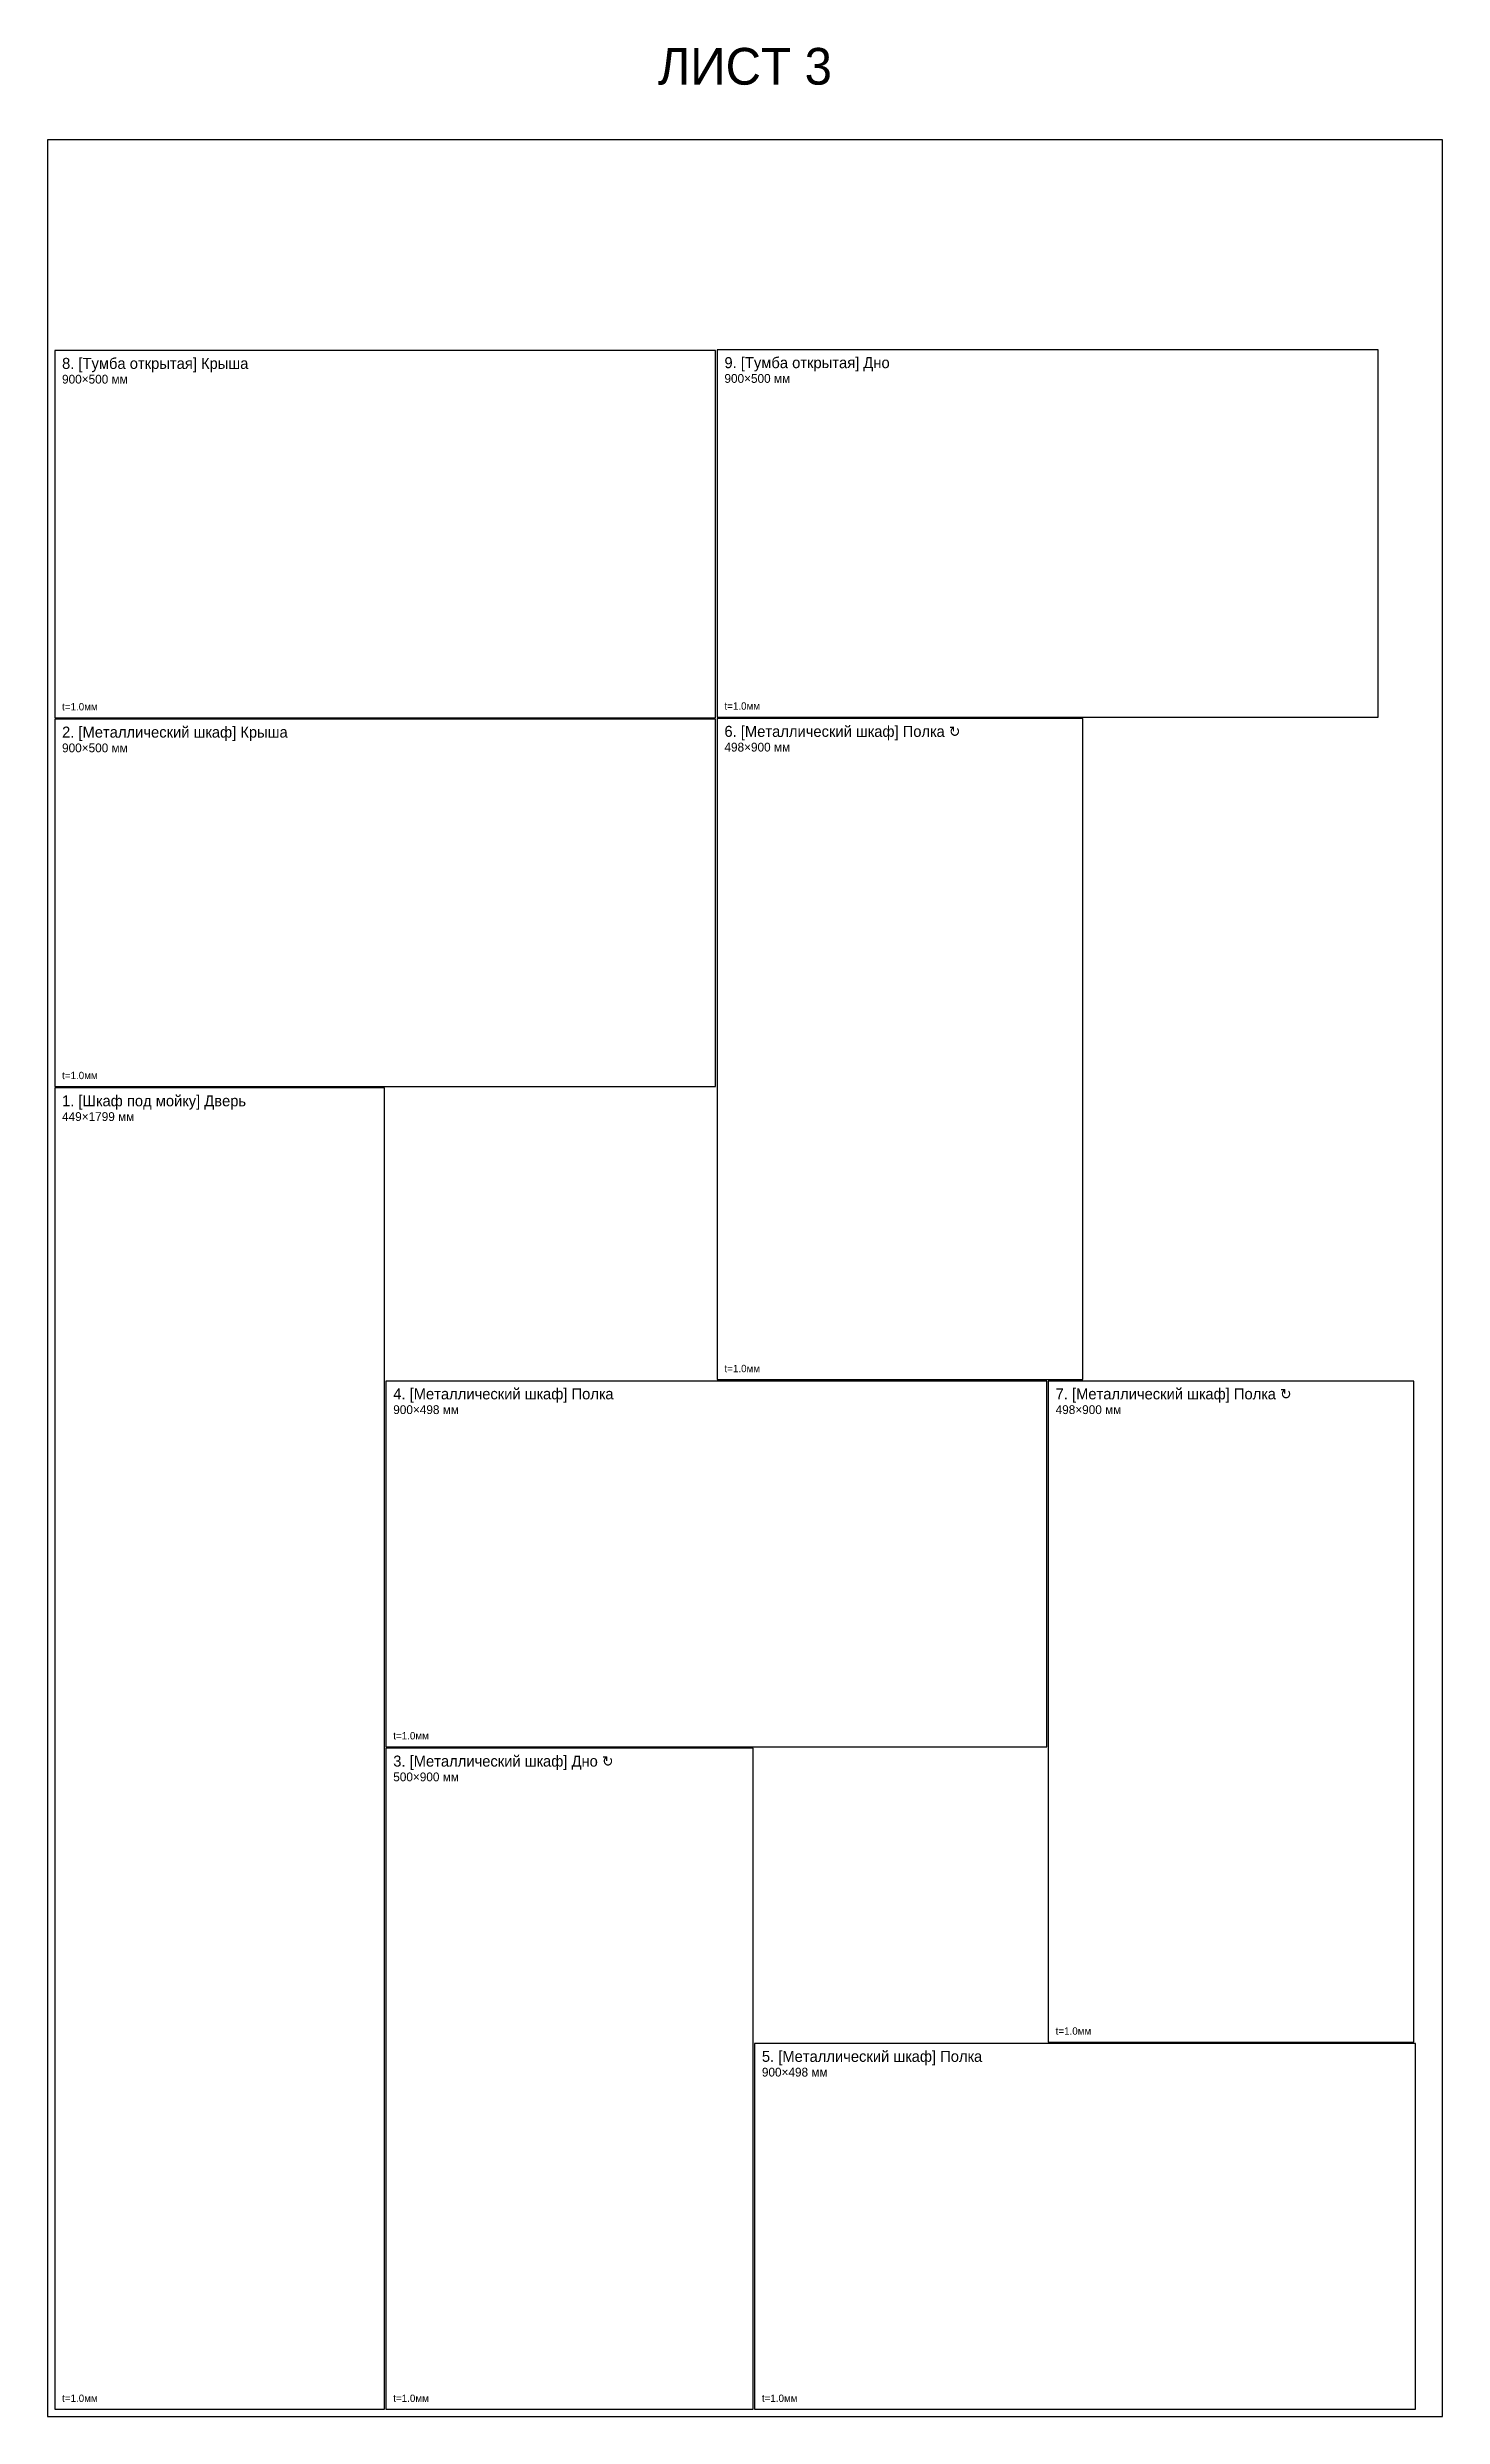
# Model space of a CAD drawing. Header units: metres. Extents: x 0 to 1900, y 0 to 13426.
# Drawn here: x 0 to 1900, y 6800 to 10026 of the extents above; entities that cross this region are included whole.
import ezdxf
from ezdxf.enums import TextEntityAlignment as Align

# ---------------------------------------------------------------- set-up
doc = ezdxf.new("R2010")
doc.units = ezdxf.units.M
for name, color, linetype in [('CUT', 5, 'Continuous'), ('SHEET', 1, 'Continuous'), ('TEXT', 7, 'Continuous')]:
    doc.layers.add(name, color=color, linetype=linetype)

msp = doc.modelspace()

# ---------------------------------------------------------------- texts
at = {"layer": 'TEXT', "color": 7}
msp.add_text('ЛИСТ 3', height=50, dxfattribs=at).set_placement((950, 10000), align=Align.MIDDLE_CENTER)
for s, p in [('8. [Тумба открытая] Крыша', (20, 9588)), ('9. [Тумба открытая] Дно', (922, 9589)), ('2. [Металлический шкаф] Крыша', (20, 9086)), ('6. [Металлический шкаф] Полка ↻', (922, 9087)), ('1. [Шкаф под мойку] Дверь', (20, 8584)), ('4. [Металлический шкаф] Полка', (471, 8185)), ('7. [Металлический шкаф] Полка ↻', (1373, 8185)), ('3. [Металлический шкаф] Дно ↻', (471, 7685)), ('5. [Металлический шкаф] Полка', (973, 7283))]:
    msp.add_text(s, height=15, dxfattribs=at).set_placement(p)
at = {"layer": 'TEXT', "color": 3}
for s, p in [('900×500 мм', (922, 9569)), ('900×500 мм', (20, 9568)), ('900×500 мм', (20, 9066)), ('498×900 мм', (922, 9067)), ('449×1799 мм', (20, 8564)), ('900×498 мм', (471, 8165)), ('498×900 мм', (1373, 8165)), ('500×900 мм', (471, 7665)), ('900×498 мм', (973, 7263))]:
    msp.add_text(s, height=12, dxfattribs=at).set_placement(p)
at = {"layer": 'TEXT', "color": 8}
for p in [(20, 9123), (922, 9124), (20, 8621), (922, 8222), (471, 7722), (1373, 7320), (20, 6820), (471, 6820), (973, 6820)]:
    msp.add_text('t=1.0мм', height=10, dxfattribs=at).set_placement(p)

# ---------------------------------------------------------------- linework, layer by layer
at = {"layer": 'CUT', "color": 5}
for points in [[(10, 9113), (910, 9113), (910, 9613), (10, 9613), (10, 9113)], [(912, 9114), (1812, 9114), (1812, 9614), (912, 9614), (912, 9114)], [(10, 8611), (910, 8611), (910, 9111), (10, 9111), (10, 8611)], [(912, 8212), (1410, 8212), (1410, 9112), (912, 9112), (912, 8212)], [(10, 6810), (459, 6810), (459, 8609), (10, 8609), (10, 6810)], [(461, 7712), (1361, 7712), (1361, 8210), (461, 8210), (461, 7712)], [(1363, 7310), (1861, 7310), (1861, 8210), (1363, 8210), (1363, 7310)], [(461, 6810), (961, 6810), (961, 7710), (461, 7710), (461, 6810)], [(963, 6810), (1863, 6810), (1863, 7308), (963, 7308), (963, 6810)]]:
    msp.add_lwpolyline(points, dxfattribs=at)
at = {"layer": 'SHEET', "color": 1}
msp.add_lwpolyline([(0, 6800), (1900, 6800), (1900, 9900), (0, 9900), (0, 6800)], dxfattribs=at)

msp.set_redraw_order([(e.dxf.handle, doc.entitydb.next_handle()) for e in msp.query("TEXT MTEXT ATTDEF DIMENSION ARC_DIMENSION")])  # texts and dimensions are drawn at this point

doc.saveas('drawing.dxf')
